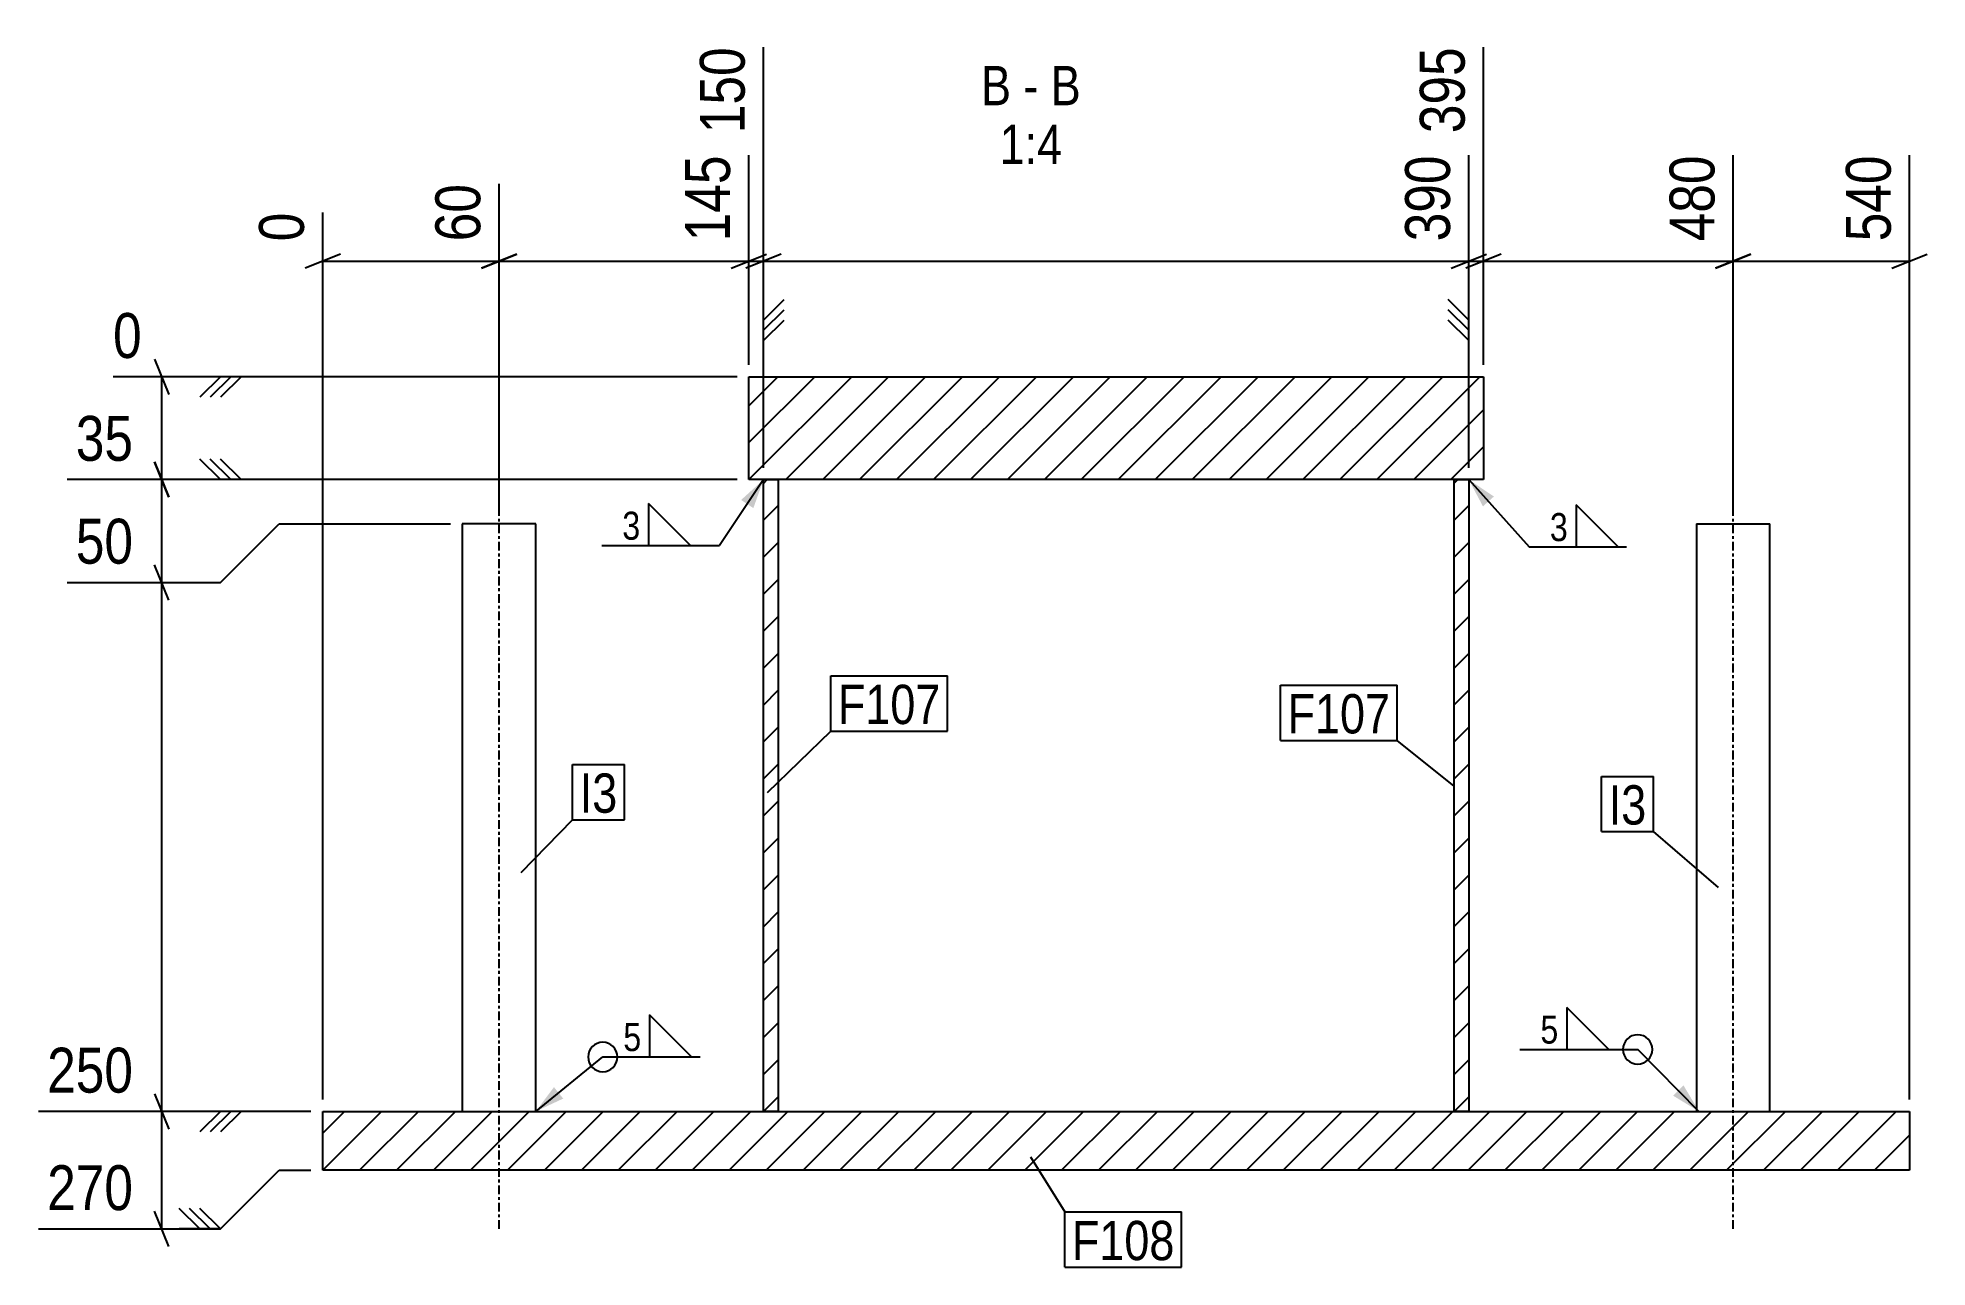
# Model space of a CAD drawing. Header units: millimetres. Extents: x 9 to 43771, y 10 to 1769.
# Drawn here: x 9 to 652, y 10 to 428 of the extents above; entities that cross this region are included whole.
import ezdxf

# ---------------------------------------------------------------- set-up
doc = ezdxf.new("R2010")
doc.units = ezdxf.units.MM
doc.linetypes.add('DXK_LINE_DOT2', pattern=[3.9198, 1.9599, -1.9599])
doc.linetypes.add('DXK_LINE_DOT3', pattern=[5.9187, 2.979, -0.9799, 0.9799, -0.9799])
for name, color, linetype in [('MÅLSÆTNING', 7, 'Continuous'), ('STÅL', 7, 'Continuous'), ('TEKST', 7, 'Continuous')]:
    doc.layers.add(name, color=color, linetype=linetype)
doc.styles.add('Arial Narrow', font='ARIALN.TTF', dxfattribs={"height": 0.2})

msp = doc.modelspace()

# ---------------------------------------------------------------- hatches: boundary and pattern name
at = {"layer": 'STÅL', "linetype": 'Continuous'}
h = msp.add_hatch(dxfattribs=at)
h.set_pattern_fill('', scale=2.8, style=0, pattern_type=0)
h.set_pattern_definition([(45, (251.279, 277.624), (-6.28618, 6.28618), [])])
h.paths.add_polyline_path([(251.28, 312.62), (251.28, 277.62), (501.28, 277.62), (501.28, 312.62)])
h = msp.add_hatch(dxfattribs=at)
h.set_pattern_fill('', scale=2.8, style=0, pattern_type=0)
h.set_pattern_definition([(45, (256.2846, 62.624), (-6.28618, 6.28618), [])])
h.paths.add_polyline_path([(256.28, 277.62), (256.28, 62.62), (261.28, 62.62), (261.28, 277.62)])
h = msp.add_hatch(dxfattribs=at)
h.set_pattern_fill('', scale=2.8, style=0, pattern_type=0)
h.set_pattern_definition([(45, (491.279, 62.624), (-6.28618, 6.28618), [])])
h.paths.add_polyline_path([(491.28, 277.62), (491.28, 62.62), (496.28, 62.62), (496.28, 277.62)])
h = msp.add_hatch(dxfattribs=at)
h.set_pattern_fill('', scale=2.8, style=0, pattern_type=0)
h.set_pattern_definition([(45, (106.279, 42.624), (-6.28618, 6.28618), [])])
h.paths.add_polyline_path([(106.28, 62.62), (106.28, 42.62), (646.28, 42.62), (646.28, 62.62)])
at = {"layer": 'TEKST', "linetype": 'Continuous'}
for points in [[(248.66, 270.69), (256.28, 277.62), (252.82, 267.92)], [(501.1, 268.51), (496.28, 277.62), (504.82, 271.86)], [(188.12, 66.99), (178.78, 62.62), (184.97, 70.87)], [(569.34, 71.49), (574.6, 62.62), (565.79, 67.98)]]:
    msp.add_hatch(color=3, dxfattribs=at).paths.add_polyline_path(points)

# ---------------------------------------------------------------- linework, layer by layer
at = {"layer": 'MÅLSÆTNING', "color": 7, "linetype": 'Continuous'}
for p, q in [((256.28, 281.62), (256.28, 424.77)), ((256.28, 281.62), (256.28, 424.77)), ((501.28, 316.62), (501.28, 424.77)), ((501.28, 316.62), (501.28, 424.77)), ((251.28, 316.62), (251.28, 387.97)), ((251.28, 316.62), (251.28, 387.97)), ((496.28, 281.62), (496.28, 387.97)), ((496.28, 281.62), (496.28, 387.97)), ((586.28, 266.62), (586.28, 387.97)), ((646.28, 66.62), (646.28, 387.97)), ((166.28, 266.62), (166.28, 378.22)), ((106.28, 66.62), (106.28, 368.47)), ((112.28, 354.32), (100.28, 349.52)), ((160.28, 349.52), (172.28, 354.32)), ((245.28, 349.52), (257.28, 354.32)), ((245.28, 349.52), (257.28, 354.32)), ((262.28, 354.32), (250.28, 349.52)), ((262.28, 354.32), (250.28, 349.52)), ((490.28, 349.52), (502.28, 354.32)), ((490.28, 349.52), (502.28, 354.32)), ((507.28, 354.32), (495.28, 349.52)), ((507.28, 354.32), (495.28, 349.52)), ((580.28, 349.52), (592.28, 354.32)), ((640.28, 349.52), (652.28, 354.32)), ((106.28, 351.92), (166.28, 351.92)), ((166.28, 351.92), (251.28, 351.92)), ((251.28, 351.92), (256.28, 351.92)), ((256.28, 351.92), (496.28, 351.92)), ((496.28, 351.92), (501.28, 351.92)), ((501.28, 351.92), (586.28, 351.92)), ((586.28, 351.92), (646.28, 351.92)), ((256.28, 331.92), (263.28, 338.92)), ((256.28, 324.92), (256.28, 338.92)), ((256.28, 331.92), (263.28, 338.92)), ((256.28, 324.92), (256.28, 338.92)), ((256.28, 328.42), (263.28, 335.42)), ((256.28, 328.42), (263.28, 335.42)), ((496.28, 331.92), (489.28, 338.92)), ((496.28, 331.92), (489.28, 338.92)), ((496.28, 328.42), (489.28, 335.42)), ((496.28, 328.42), (489.28, 335.42)), ((496.28, 324.92), (496.28, 338.92)), ((496.28, 324.92), (496.28, 338.92)), ((256.28, 324.92), (263.28, 331.92)), ((256.28, 324.92), (263.28, 331.92)), ((496.28, 324.92), (489.28, 331.92)), ((496.28, 324.92), (489.28, 331.92)), ((49.08, 318.62), (53.88, 306.62)), ((247.28, 312.62), (34.93, 312.62)), ((51.48, 277.62), (51.48, 312.62)), ((71.48, 312.62), (64.48, 305.62)), ((78.48, 312.62), (64.48, 312.62)), ((74.98, 312.62), (67.98, 305.62)), ((78.48, 312.62), (71.48, 305.62)), ((49.08, 283.62), (53.88, 271.62)), ((53.88, 271.62), (49.08, 283.62)), ((71.48, 277.62), (64.48, 284.62)), ((71.48, 277.62), (64.48, 284.62)), ((74.98, 277.62), (67.98, 284.62)), ((74.98, 277.62), (67.98, 284.62)), ((78.48, 277.62), (71.48, 284.62)), ((78.48, 277.62), (71.48, 284.62)), ((247.28, 277.62), (19.35, 277.62)), ((51.48, 242.62), (51.48, 277.62)), ((78.48, 277.62), (64.48, 277.62)), ((78.48, 277.62), (64.48, 277.62)), ((71.48, 242.62), (91.48, 262.62)), ((71.48, 242.62), (91.48, 262.62)), ((91.48, 262.62), (149.78, 262.62)), ((91.48, 262.62), (149.78, 262.62)), ((53.88, 236.62), (49.08, 248.62)), ((53.88, 236.62), (49.08, 248.62)), ((19.35, 242.62), (71.48, 242.62)), ((19.35, 242.62), (71.48, 242.62)), ((51.48, 62.62), (51.48, 242.62)), ((49.08, 68.62), (53.88, 56.62)), ((49.08, 68.62), (53.88, 56.62)), ((102.28, 62.62), (9.6, 62.62)), ((51.48, 22.62), (51.48, 62.62)), ((71.48, 62.62), (64.48, 55.62)), ((78.48, 62.62), (64.48, 62.62)), ((71.48, 62.62), (64.48, 55.62)), ((78.48, 62.62), (64.48, 62.62)), ((74.98, 62.62), (67.98, 55.62)), ((74.98, 62.62), (67.98, 55.62)), ((78.48, 62.62), (71.48, 55.62)), ((78.48, 62.62), (71.48, 55.62)), ((71.48, 22.62), (91.48, 42.62)), ((91.48, 42.62), (102.28, 42.62)), ((53.88, 16.62), (49.08, 28.62)), ((64.48, 22.62), (57.48, 29.62)), ((67.98, 22.62), (60.98, 29.62)), ((71.48, 22.62), (64.48, 29.62)), ((9.6, 22.62), (71.48, 22.62)), ((71.48, 22.62), (57.48, 22.62))]:
    msp.add_line(p, q, dxfattribs=at)
at = {"layer": 'STÅL', "color": 2, "linetype": 'Continuous'}
for p, q in [((251.28, 277.62), (251.28, 312.62)), ((251.28, 312.62), (501.28, 312.62)), ((501.28, 312.62), (501.28, 277.62)), ((501.28, 277.62), (251.28, 277.62)), ((256.28, 62.62), (256.28, 277.62)), ((256.28, 277.62), (261.28, 277.62)), ((261.28, 277.62), (261.28, 62.62)), ((491.28, 62.62), (491.28, 277.62)), ((491.28, 277.62), (496.28, 277.62)), ((496.28, 277.62), (496.28, 62.62)), ((153.78, 262.62), (153.78, 62.62)), ((178.78, 262.62), (153.78, 262.62)), ((178.78, 62.62), (178.78, 262.62)), ((573.78, 262.62), (573.78, 62.62)), ((573.78, 262.62), (598.78, 262.62)), ((598.78, 62.62), (598.78, 262.62)), ((106.28, 42.62), (106.28, 62.62)), ((106.28, 62.62), (646.28, 62.62)), ((261.28, 62.62), (256.28, 62.62)), ((496.28, 62.62), (491.28, 62.62)), ((646.28, 62.62), (646.28, 42.62)), ((646.28, 42.62), (106.28, 42.62))]:
    msp.add_line(p, q, dxfattribs=at)
at = {"layer": 'STÅL', "color": 7, "linetype": 'DXK_LINE_DOT3'}
for p, q in [((166.28, 22.62), (166.28, 302.62)), ((586.28, 22.62), (586.28, 302.62))]:
    msp.add_line(p, q, dxfattribs=at)
at = {"layer": 'STÅL', "color": 7, "linetype": 'DXK_LINE_DOT2'}
for p, q in [((153.78, 62.62), (178.78, 62.62)), ((573.78, 62.62), (598.78, 62.62))]:
    msp.add_line(p, q, dxfattribs=at)
at = {"layer": 'TEKST', "color": 3, "linetype": 'Continuous'}
for p, q in [((256.28, 277.62), (241.33, 255.17)), ((496.28, 277.62), (516.88, 254.69)), ((574.6, 62.62), (553.75, 83.7)), ((178.78, 62.62), (201.57, 81.14))]:
    msp.add_line(p, q, dxfattribs=at)
for centre, start, end in [((201.57, 81.14), 90, 270), ((553.75, 83.7), 90, 270), ((553.75, 83.7), 270, 90)]:
    msp.add_arc(centre, 5, start, end, dxfattribs=at)

# ---------------------------------------------------------------- wipeouts: each hides what was drawn before it
at = {"color": 0, "linetype": 'Continuous'}
for points in [[(340.52, 405.02), (340.52, 419.02), (330.3, 419.02), (330.3, 405.02)], [(349.82, 405.02), (349.82, 419.02), (344.72, 419.02), (344.72, 405.02)], [(364.25, 405.02), (364.25, 419.02), (354.02, 419.02), (354.02, 405.02)], [(357.94, 385.02), (357.94, 399.02), (336.61, 399.02), (336.61, 385.02)]]:
    msp.add_wipeout(points, dxfattribs=at).dxf.layer = 'TEKST'
at = {"color": 0}
for points in [[(215.13, 256.37), (215.13, 267.97), (207.43, 267.97), (207.43, 256.37)], [(530.78, 255.89), (530.78, 267.49), (523.08, 267.49), (523.08, 255.89)], [(316.53, 194.45), (316.53, 208.45), (281.57, 208.45), (281.57, 194.45)], [(469.55, 191.25), (469.55, 205.25), (434.59, 205.25), (434.59, 191.25)], [(206.52, 164.26), (206.52, 178.26), (193.73, 178.26), (193.73, 164.26)], [(556.68, 160.24), (556.68, 174.24), (543.89, 174.24), (543.89, 160.24)], [(527.55, 84.9), (527.55, 96.5), (519.85, 96.5), (519.85, 84.9)], [(215.47, 82.34), (215.47, 93.94), (207.77, 93.94), (207.77, 82.34)], [(396.16, 12), (396.16, 26), (361.2, 26), (361.2, 12)]]:
    msp.add_wipeout(points, dxfattribs=at).dxf.layer = 'TEKST'

# ---------------------------------------------------------------- next in the draw order: linework, layer by layer
at = {"layer": 'TEKST', "color": 3, "linetype": 'Continuous'}
for p, q in [((231.47, 255.17), (217.18, 269.46)), ((217.18, 269.46), (217.18, 255.17)), ((547.12, 254.69), (532.83, 268.98)), ((532.83, 268.98), (532.83, 254.69)), ((201.23, 255.17), (241.33, 255.17)), ((217.18, 255.17), (231.47, 255.17)), ((516.88, 254.69), (549.98, 254.69)), ((532.83, 254.69), (547.12, 254.69)), ((543.89, 83.7), (529.6, 97.99)), ((529.6, 97.99), (529.6, 83.7)), ((231.81, 81.14), (217.53, 95.43)), ((217.53, 95.43), (217.53, 81.14)), ((513.65, 83.7), (553.75, 83.7)), ((529.6, 83.7), (543.89, 83.7)), ((201.57, 81.14), (234.67, 81.14)), ((217.53, 81.14), (231.81, 81.14))]:
    msp.add_line(p, q, dxfattribs=at)
msp.add_arc((201.57, 81.14), 5, 270, 90, dxfattribs=at)

# ---------------------------------------------------------------- next in the draw order: texts
at = {"layer": 'TEKST', "color": 3, "linetype": 'Continuous', "style": 'Arial Narrow'}
for s, height, p in [('B', 13.36, (330.3, 405.02)), ('B', 13.36, (354.02, 405.02)), ('-', 13.36, (344.72, 405.02)), ('1:4', 13.362, (336.61, 385.02))]:
    msp.add_text(s, height=height, dxfattribs=at).set_placement(p)
at = {"layer": 'TEKST', "color": 3, "style": 'Arial Narrow'}
for s, p in [('3', (208.23, 257.17)), ('3', (523.88, 256.69)), ('5', (208.57, 83.14)), ('5', (520.65, 85.7))]:
    msp.add_text(s, height=9.54, dxfattribs=at).set_placement(p)

# ---------------------------------------------------------------- next in the draw order: wipeouts: each hides what was drawn before it
at = {"color": 0, "linetype": 'Continuous'}
for points in [[(253.08, 427.97), (230.68, 427.97), (230.68, 392.32), (253.08, 392.32)], [(498.08, 427.97), (475.68, 427.97), (475.68, 392.32), (498.08, 392.32)], [(583.08, 391.17), (560.68, 391.17), (560.68, 355.52), (583.08, 355.52)], [(643.08, 391.17), (620.68, 391.17), (620.68, 355.52), (643.08, 355.52)], [(163.08, 381.42), (140.68, 381.42), (140.68, 355.52), (163.08, 355.52)], [(103.08, 371.67), (80.68, 371.67), (80.68, 355.52), (103.08, 355.52)], [(47.88, 315.82), (47.88, 338.22), (31.73, 338.22), (31.73, 315.82)], [(44.96, 280.82), (44.96, 303.22), (19.06, 303.22), (19.06, 280.82)], [(44.96, 245.82), (44.96, 268.22), (19.06, 268.22), (19.06, 245.82)], [(44.96, 65.82), (44.96, 88.22), (9.31, 88.22), (9.31, 65.82)], [(44.96, 25.82), (44.96, 48.22), (9.31, 48.22), (9.31, 25.82)]]:
    msp.add_wipeout(points, dxfattribs=at).dxf.layer = 'MÅLSÆTNING'
at = {"color": 0}
for points in [[(316.53, 194.45), (316.53, 208.45), (281.57, 208.45), (281.57, 194.45)], [(469.55, 191.25), (469.55, 205.25), (434.59, 205.25), (434.59, 191.25)], [(206.52, 164.26), (206.52, 178.26), (193.73, 178.26), (193.73, 164.26)], [(556.68, 160.24), (556.68, 174.24), (543.89, 174.24), (543.89, 160.24)], [(396.16, 12), (396.16, 26), (361.2, 26), (361.2, 12)]]:
    msp.add_wipeout(points, dxfattribs=at).dxf.layer = 'TEKST'

# ---------------------------------------------------------------- next in the draw order: linework, layer by layer
at = {"layer": 'MÅLSÆTNING', "color": 7, "linetype": 'Continuous'}
for p, q in [((586.28, 266.62), (586.28, 387.97)), ((166.28, 266.62), (166.28, 378.22)), ((172.28, 354.32), (160.28, 349.52)), ((592.28, 354.32), (580.28, 349.52)), ((247.28, 277.62), (19.35, 277.62)), ((102.28, 62.62), (9.6, 62.62))]:
    msp.add_line(p, q, dxfattribs=at)
at = {"layer": 'TEKST', "color": 7, "linetype": 'Continuous'}
for p, q in [((279.17, 210.85), (318.93, 210.85)), ((279.17, 192.05), (279.17, 210.85)), ((318.93, 192.05), (318.93, 210.85)), ((432.19, 207.65), (471.95, 207.65)), ((432.19, 188.85), (432.19, 207.65)), ((471.95, 188.85), (471.95, 207.65)), ((257.58, 171.16), (279.17, 192.05)), ((279.17, 192.05), (318.93, 192.05)), ((432.19, 188.85), (471.95, 188.85)), ((491.28, 173.29), (471.95, 188.85)), ((191.33, 180.66), (208.92, 180.66)), ((191.33, 161.86), (191.33, 180.66)), ((208.92, 161.86), (208.92, 180.66)), ((541.49, 176.64), (559.08, 176.64)), ((541.49, 157.84), (541.49, 176.64)), ((559.08, 157.84), (559.08, 176.64)), ((173.85, 143.97), (191.33, 161.86)), ((191.33, 161.86), (208.92, 161.86)), ((541.49, 157.84), (559.08, 157.84)), ((581.2, 138.78), (559.08, 157.84)), ((347.12, 47.15), (358.8, 28.4)), ((358.8, 28.4), (398.56, 28.4)), ((358.8, 9.6), (358.8, 28.4)), ((398.56, 9.6), (398.56, 28.4)), ((358.8, 9.6), (398.56, 9.6))]:
    msp.add_line(p, q, dxfattribs=at)

# ---------------------------------------------------------------- next in the draw order: texts
at = {"layer": 'MÅLSÆTNING', "color": 3, "linetype": 'Continuous', "style": 'Arial Narrow'}
for s, height, p in [('150', 15.271, (249.88, 395.52)), ('395', 15.271, (494.88, 395.52)), ('480', 15.271, (579.88, 358.72)), ('540', 15.271, (639.88, 358.72)), ('60', 15.271, (159.88, 358.72)), ('0', 15.27, (99.88, 358.72))]:
    msp.add_text(s, height=height, rotation=90.00021, dxfattribs=at).set_placement(p)
for s, height, p in [('0', 15.27, (34.93, 319.02)), ('35', 15.271, (22.26, 284.02)), ('50', 15.271, (22.26, 249.02)), ('250', 15.271, (12.51, 69.02)), ('270', 15.271, (12.51, 29.02))]:
    msp.add_text(s, height=height, dxfattribs=at).set_placement(p)
at = {"layer": 'TEKST', "color": 3, "style": 'Arial Narrow'}
for s, p in [('F107', (281.57, 194.45)), ('F107', (434.59, 191.25)), ('I3', (193.73, 164.26)), ('I3', (543.89, 160.24)), ('F108', (361.2, 12))]:
    msp.add_text(s, height=13.362, dxfattribs=at).set_placement(p)

# ---------------------------------------------------------------- next in the draw order: wipeouts: each hides what was drawn before it
at = {"color": 0, "linetype": 'Continuous'}
for points in [[(248.08, 391.17), (225.68, 391.17), (225.68, 355.52), (248.08, 355.52)], [(493.08, 391.17), (470.68, 391.17), (470.68, 355.52), (493.08, 355.52)]]:
    msp.add_wipeout(points, dxfattribs=at).dxf.layer = 'MÅLSÆTNING'

# ---------------------------------------------------------------- next in the draw order: texts
at = {"layer": 'MÅLSÆTNING', "color": 3, "linetype": 'Continuous', "style": 'Arial Narrow'}
for s, p in [('145', (244.88, 358.72)), ('390', (489.88, 358.72))]:
    msp.add_text(s, height=15.271, rotation=90.00021, dxfattribs=at).set_placement(p)

doc.saveas('drawing.dxf')
